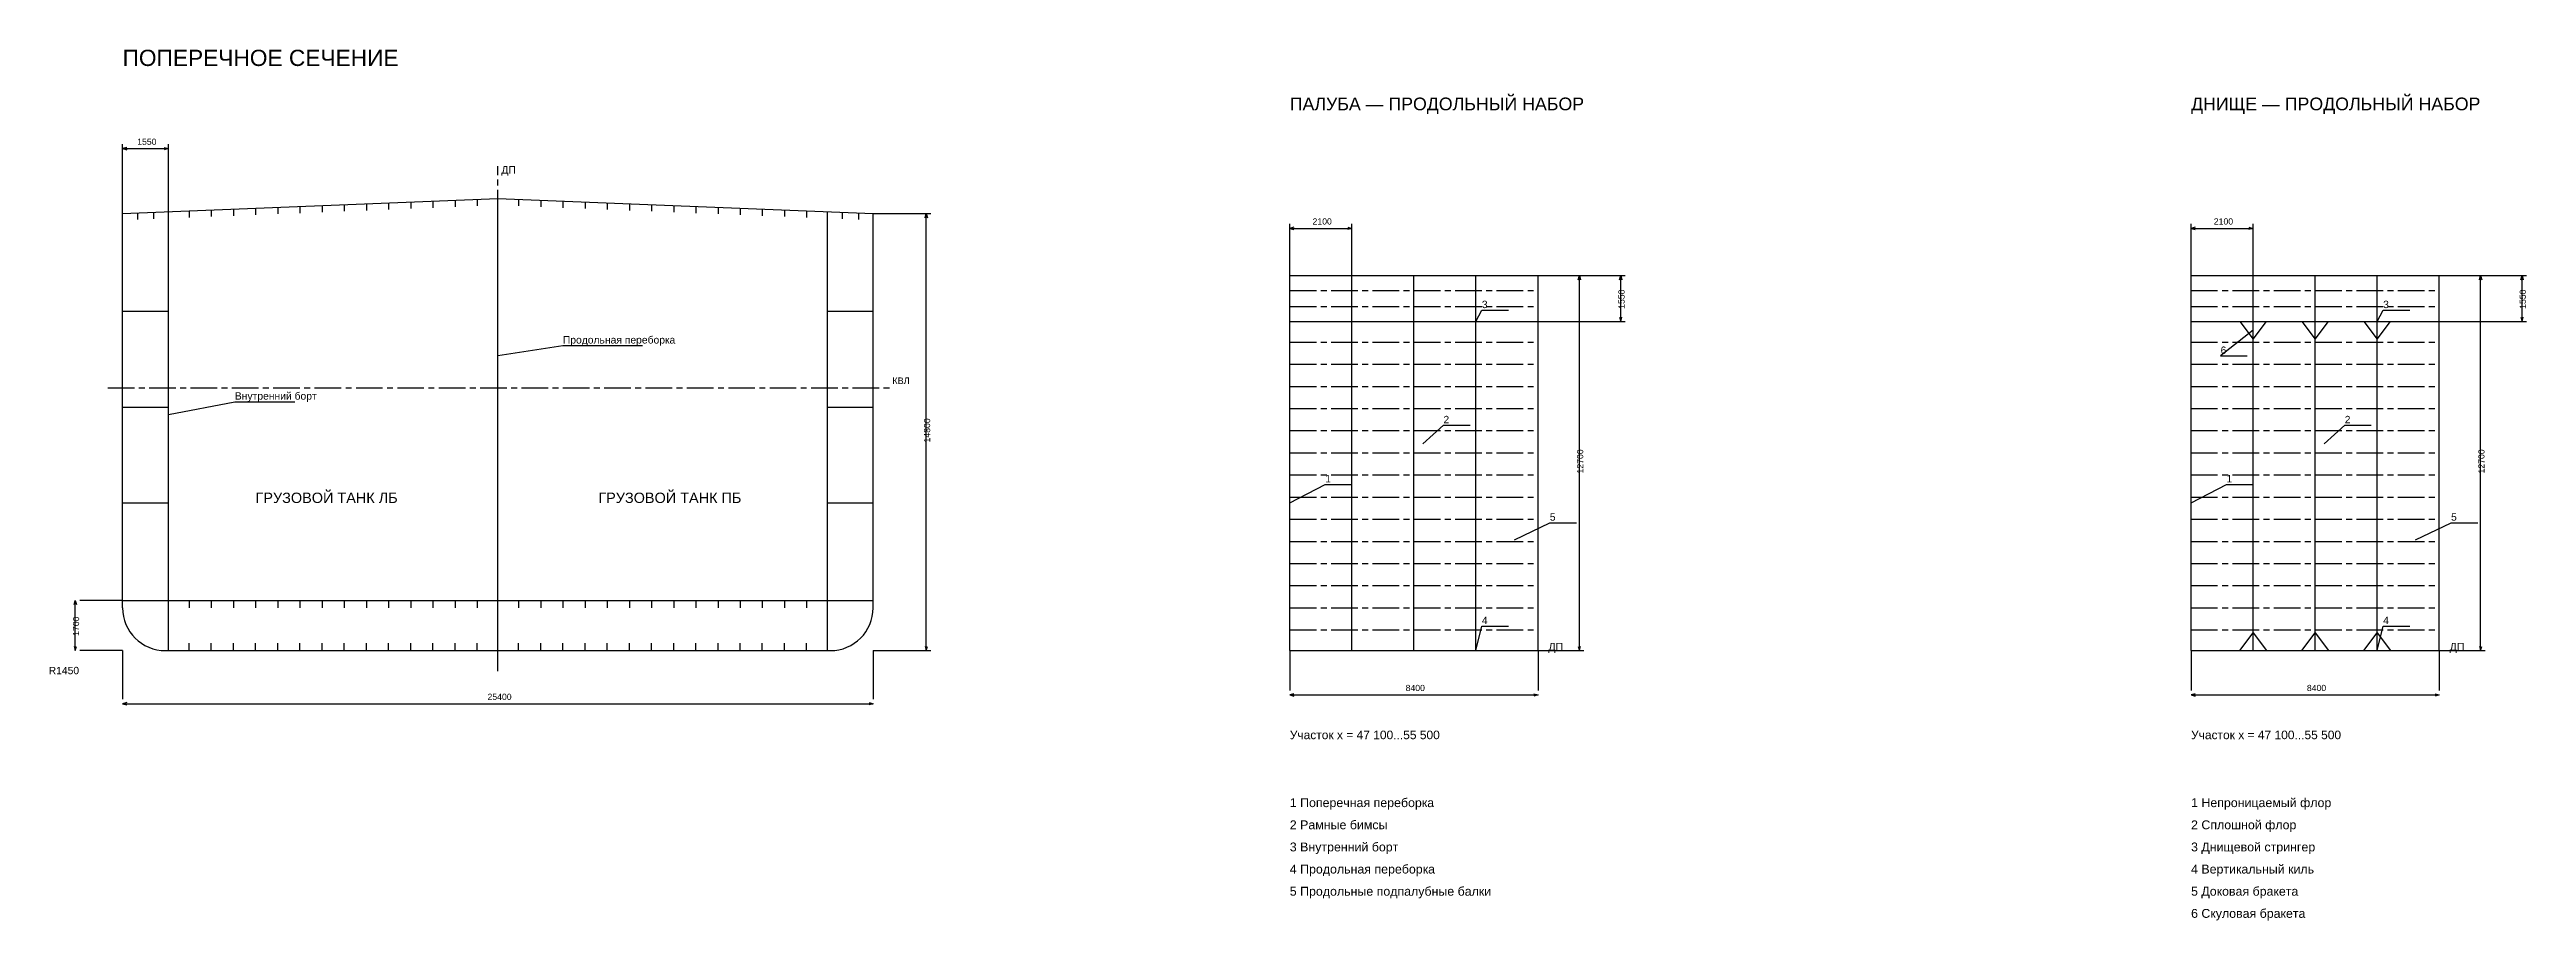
# Model space of a CAD drawing. Header units: millimetres. Extents: x -5500 to 147650, y -17240 to 192034.
# Drawn here: x -2471 to 81350, y 91860 to 121358 of the extents above; entities that cross this region are included whole.
import ezdxf

# ---------------------------------------------------------------- set-up
doc = ezdxf.new("R2010")
doc.units = ezdxf.units.MM
doc.linetypes.add('AXIS22', pattern=[1400, 900, -150, 200, -150])
for name, color, linetype in [('ARR_BOTTOM_CENTER', 30, 'AXIS22'), ('ARR_BOTTOM_DIM', 2, 'Continuous'), ('ARR_BOTTOM_HULL', 4, 'Continuous'), ('ARR_BOTTOM_MEMBER', 4, 'Continuous'), ('ARR_BOTTOM_SEAM', 7, 'Continuous'), ('ARR_BOTTOM_TEXT', 7, 'Continuous'), ('ARR_DECK_CENTER', 30, 'AXIS22'), ('ARR_DECK_DIM', 2, 'Continuous'), ('ARR_DECK_HULL', 4, 'Continuous'), ('ARR_DECK_MEMBER', 4, 'Continuous'), ('ARR_DECK_SEAM', 7, 'Continuous'), ('ARR_DECK_TEXT', 7, 'Continuous'), ('ARR_SECTION_CENTER', 30, 'AXIS22'), ('ARR_SECTION_DIM', 2, 'Continuous'), ('ARR_SECTION_HULL', 4, 'Continuous'), ('ARR_SECTION_MEMBER', 4, 'Continuous'), ('ARR_SECTION_SEAM', 7, 'Continuous'), ('ARR_SECTION_TEXT', 7, 'Continuous')]:
    doc.layers.add(name, color=color, linetype=linetype)
doc.styles.add('RU', font='arial.ttf')

msp = doc.modelspace()

# ---------------------------------------------------------------- texts
at = {"layer": 'ARR_BOTTOM_DIM', "style": 'RU'}
for s, p in [('2100', (70770, 115430)), ('8400', (73920, 99630))]:
    msp.add_text(s, height=210, dxfattribs=at).set_placement(p)
for s, p in [('1550', (81330, 112575)), ('12700', (79930, 107000))]:
    msp.add_text(s, height=210, rotation=90, dxfattribs=at).set_placement(p)
at = {"layer": 'ARR_BOTTOM_TEXT', "style": 'RU'}
for s, height, p in [('ДНИЩЕ — ПРОДОЛЬНЫЙ НАБОР', 430, (70000, 119300)), ('3', 250, (76500, 112600)), ('6', 250, (71000, 111050)), ('2', 250, (75200, 108700)), ('1', 250, (71200, 106700)), ('5', 250, (78800, 105400)), ('4', 250, (76500, 101900)), ('ДП', 260, (78750, 101000)), ('Участок x = 47 100...55 500', 290, (70000, 98000)), ('1 Непроницаемый флор', 300, (70000, 95700)), ('2 Сплошной флор', 300, (70000, 94950)), ('3 Днищевой стрингер', 300, (70000, 94200)), ('4 Вертикальный киль', 300, (70000, 93450)), ('5 Доковая бракета', 300, (70000, 92700)), ('6 Скуловая бракета', 300, (70000, 91950))]:
    msp.add_text(s, height=height, dxfattribs=at).set_placement(p)
at = {"layer": 'ARR_DECK_DIM', "style": 'RU'}
for s, p in [('2100', (40270, 115430)), ('8400', (43420, 99630))]:
    msp.add_text(s, height=210, dxfattribs=at).set_placement(p)
for s, p in [('1550', (50830, 112575)), ('12700', (49430, 107000))]:
    msp.add_text(s, height=210, rotation=90, dxfattribs=at).set_placement(p)
at = {"layer": 'ARR_DECK_TEXT', "style": 'RU'}
for s, height, p in [('ПАЛУБА — ПРОДОЛЬНЫЙ НАБОР', 430, (39500, 119300)), ('3', 250, (46000, 112600)), ('2', 250, (44700, 108700)), ('1', 250, (40700, 106700)), ('5', 250, (48300, 105400)), ('4', 250, (46000, 101900)), ('ДП', 260, (48250, 101000)), ('Участок x = 47 100...55 500', 290, (39500, 98000)), ('1 Поперечная переборка', 300, (39500, 95700)), ('2 Рамные бимсы', 300, (39500, 94950)), ('3 Внутренний борт', 300, (39500, 94200)), ('4 Продольная переборка', 300, (39500, 93450)), ('5 Продольные подпалубные балки', 300, (39500, 92700))]:
    msp.add_text(s, height=height, dxfattribs=at).set_placement(p)
at = {"layer": 'ARR_SECTION_DIM', "style": 'RU'}
for s, p in [('1550', (495, 118130)), ('25400', (12350, 99330))]:
    msp.add_text(s, height=210, dxfattribs=at).set_placement(p)
for s, p in [('14800', (27330, 108050)), ('1700', (-1470, 101500))]:
    msp.add_text(s, height=210, rotation=90, dxfattribs=at).set_placement(p)
at = {"layer": 'ARR_SECTION_TEXT', "style": 'RU'}
for s, height, p in [('ПОПЕРЕЧНОЕ СЕЧЕНИЕ', 550, (0, 120800)), ('ДП', 250, (12820, 117158)), ('Продольная переборка', 250, (14900, 111400)), ('КВЛ', 220, (26050, 110030)), ('Внутренний борт', 250, (3800, 109500)), ('ГРУЗОВОЙ ТАНК ЛБ', 350, (4500, 106000)), ('ГРУЗОВОЙ ТАНК ПБ', 350, (16100, 106000)), ('R1450', 250, (-2500, 100200))]:
    msp.add_text(s, height=height, dxfattribs=at).set_placement(p)

# ---------------------------------------------------------------- linework, layer by layer
at = {"layer": 'ARR_BOTTOM_CENTER'}
for p, q in [((70000, 113200), (78400, 113200)), ((70000, 112650), (78400, 112650)), ((70000, 111450), (78400, 111450)), ((70000, 110700), (78400, 110700)), ((70000, 109950), (78400, 109950)), ((70000, 109200), (78400, 109200)), ((70000, 108450), (78400, 108450)), ((70000, 107700), (78400, 107700)), ((70000, 106950), (78400, 106950)), ((70000, 106200), (78400, 106200)), ((70000, 105450), (78400, 105450)), ((70000, 104700), (78400, 104700)), ((70000, 103950), (78400, 103950)), ((70000, 103200), (78400, 103200)), ((70000, 102450), (78400, 102450)), ((70000, 101700), (78400, 101700))]:
    msp.add_line(p, q, dxfattribs=at)
at = {"layer": 'ARR_BOTTOM_DIM'}
for p, q in [((70000, 113700), (70000, 115450)), ((70000, 115300), (72100, 115300)), ((72100, 113700), (72100, 115450)), ((78400, 113700), (79950, 113700)), ((78400, 113700), (81350, 113700)), ((79800, 101000), (79800, 113700)), ((81200, 112150), (81200, 113700)), ((78400, 112150), (81350, 112150)), ((70000, 101000), (70000, 99650)), ((78400, 101000), (78400, 99650)), ((78400, 101000), (79950, 101000)), ((70000, 99500), (78400, 99500))]:
    msp.add_line(p, q, dxfattribs=at)
for points in [[(70140, 115340), (70000, 115300), (70140, 115260)], [(71960, 115340), (72100, 115300), (71960, 115260)], [(79760, 113560), (79800, 113700), (79840, 113560)], [(81160, 113560), (81200, 113700), (81240, 113560)], [(81160, 112290), (81200, 112150), (81240, 112290)], [(79760, 101140), (79800, 101000), (79840, 101140)], [(70140, 99540), (70000, 99500), (70140, 99460)], [(78260, 99540), (78400, 99500), (78260, 99460)]]:
    msp.add_lwpolyline(points, dxfattribs=at)
at = {"layer": 'ARR_BOTTOM_HULL'}
for p, q in [((70000, 113700), (78400, 113700)), ((70000, 112150), (78400, 112150)), ((70000, 101000), (78400, 101000))]:
    msp.add_line(p, q, dxfattribs=at)
at = {"layer": 'ARR_BOTTOM_MEMBER'}
for p, q in [((70000, 101000), (70000, 113700)), ((72100, 101000), (72100, 113700)), ((74200, 101000), (74200, 113700)), ((76300, 101000), (76300, 113700)), ((78400, 101000), (78400, 113700))]:
    msp.add_line(p, q, dxfattribs=at)
for points in [[(71650, 112150), (72100, 111550), (72550, 112150)], [(73750, 112150), (74200, 111550), (74650, 112150)], [(75850, 112150), (76300, 111550), (76750, 112150)], [(71650, 101000), (72100, 101600), (72550, 101000)], [(73750, 101000), (74200, 101600), (74650, 101000)], [(75850, 101000), (76300, 101600), (76750, 101000)]]:
    msp.add_lwpolyline(points, dxfattribs=at)
at = {"layer": 'ARR_BOTTOM_SEAM'}
for p, q in [((70000, 101000), (70000, 113700)), ((78400, 101000), (78400, 113700))]:
    msp.add_line(p, q, dxfattribs=at)
for points in [[(76300, 112150), (76500, 112530), (77400, 112530)], [(72100, 111850), (71000, 110980), (71900, 110980)], [(74500, 108000), (75200, 108630), (76100, 108630)], [(70000, 106000), (71200, 106630), (72100, 106630)], [(77600, 104750), (78800, 105330), (79700, 105330)], [(76300, 101000), (76500, 101830), (77400, 101830)]]:
    msp.add_lwpolyline(points, dxfattribs=at)
at = {"layer": 'ARR_DECK_CENTER'}
for p, q in [((39500, 113200), (47900, 113200)), ((39500, 112650), (47900, 112650)), ((39500, 111450), (47900, 111450)), ((39500, 110700), (47900, 110700)), ((39500, 109950), (47900, 109950)), ((39500, 109200), (47900, 109200)), ((39500, 108450), (47900, 108450)), ((39500, 107700), (47900, 107700)), ((39500, 106950), (47900, 106950)), ((39500, 106200), (47900, 106200)), ((39500, 105450), (47900, 105450)), ((39500, 104700), (47900, 104700)), ((39500, 103950), (47900, 103950)), ((39500, 103200), (47900, 103200)), ((39500, 102450), (47900, 102450)), ((39500, 101700), (47900, 101700))]:
    msp.add_line(p, q, dxfattribs=at)
at = {"layer": 'ARR_DECK_DIM'}
for p, q in [((39500, 113700), (39500, 115450)), ((39500, 115300), (41600, 115300)), ((41600, 113700), (41600, 115450)), ((47900, 113700), (49450, 113700)), ((47900, 113700), (50850, 113700)), ((49300, 101000), (49300, 113700)), ((50700, 112150), (50700, 113700)), ((47900, 112150), (50850, 112150)), ((39500, 101000), (39500, 99650)), ((47900, 101000), (47900, 99650)), ((47900, 101000), (49450, 101000)), ((39500, 99500), (47900, 99500))]:
    msp.add_line(p, q, dxfattribs=at)
for points in [[(39640, 115340), (39500, 115300), (39640, 115260)], [(41460, 115340), (41600, 115300), (41460, 115260)], [(49260, 113560), (49300, 113700), (49340, 113560)], [(50660, 113560), (50700, 113700), (50740, 113560)], [(50660, 112290), (50700, 112150), (50740, 112290)], [(49260, 101140), (49300, 101000), (49340, 101140)], [(39640, 99540), (39500, 99500), (39640, 99460)], [(47760, 99540), (47900, 99500), (47760, 99460)]]:
    msp.add_lwpolyline(points, dxfattribs=at)
at = {"layer": 'ARR_DECK_HULL'}
for p, q in [((39500, 113700), (47900, 113700)), ((39500, 112150), (47900, 112150)), ((39500, 101000), (47900, 101000))]:
    msp.add_line(p, q, dxfattribs=at)
at = {"layer": 'ARR_DECK_MEMBER'}
for p, q in [((39500, 101000), (39500, 113700)), ((41600, 101000), (41600, 113700)), ((43700, 101000), (43700, 113700)), ((45800, 101000), (45800, 113700)), ((47900, 101000), (47900, 113700))]:
    msp.add_line(p, q, dxfattribs=at)
at = {"layer": 'ARR_DECK_SEAM'}
for p, q in [((39500, 101000), (39500, 113700)), ((47900, 101000), (47900, 113700))]:
    msp.add_line(p, q, dxfattribs=at)
for points in [[(45800, 112150), (46000, 112530), (46900, 112530)], [(44000, 108000), (44700, 108630), (45600, 108630)], [(39500, 106000), (40700, 106630), (41600, 106630)], [(47100, 104750), (48300, 105330), (49200, 105330)], [(45800, 101000), (46000, 101830), (46900, 101830)]]:
    msp.add_lwpolyline(points, dxfattribs=at)
at = {"layer": 'ARR_SECTION_CENTER'}
for p, q in [((12700, 100300), (12700, 117408)), ((-500, 109900), (26000, 109900))]:
    msp.add_line(p, q, dxfattribs=at)
at = {"layer": 'ARR_SECTION_DIM'}
for p, q in [((0, 115800), (0, 118150)), ((0, 118000), (1550, 118000)), ((1550, 115862), (1550, 118150)), ((25400, 115800), (27350, 115800)), ((27200, 101000), (27200, 115800)), ((-1600, 101000), (-1600, 102700)), ((0, 102700), (-1450, 102700)), ((0, 101000), (-1450, 101000)), ((0, 101000), (0, 99350)), ((25400, 101000), (25400, 99350)), ((25400, 101000), (27350, 101000)), ((0, 99200), (25400, 99200))]:
    msp.add_line(p, q, dxfattribs=at)
for points in [[(140, 118040), (0, 118000), (140, 117960)], [(1410, 118040), (1550, 118000), (1410, 117960)], [(27160, 115660), (27200, 115800), (27240, 115660)], [(-1640, 102560), (-1600, 102700), (-1560, 102560)], [(-1640, 101140), (-1600, 101000), (-1560, 101140)], [(27160, 101140), (27200, 101000), (27240, 101140)], [(140, 99240), (0, 99200), (140, 99160)], [(25260, 99240), (25400, 99200), (25260, 99160)]]:
    msp.add_lwpolyline(points, dxfattribs=at)
at = {"layer": 'ARR_SECTION_HULL'}
for p, q in [((0, 102450), (0, 115800)), ((1550, 101000), (1550, 115862)), ((12700, 101000), (12700, 116308)), ((23850, 101000), (23850, 115862)), ((25400, 102450), (25400, 115800)), ((0, 112500), (1550, 112500)), ((23850, 112500), (25400, 112500)), ((0, 109250), (1550, 109250)), ((23850, 109250), (25400, 109250)), ((0, 106000), (1550, 106000)), ((23850, 106000), (25400, 106000)), ((0, 102700), (25400, 102700)), ((1450, 101000), (23950, 101000))]:
    msp.add_line(p, q, dxfattribs=at)
msp.add_lwpolyline([(0, 115800), (12700, 116308), (25400, 115800)], dxfattribs=at)
for centre, start, end in [((1450, 102450), 180, 270), ((23950, 102450), 270, 360)]:
    msp.add_arc(centre, 1450, start, end, dxfattribs=at)
at = {"layer": 'ARR_SECTION_MEMBER'}
for p, q in [((500, 115820), (500, 115600)), ((1050, 115842), (1050, 115622)), ((2250, 115890), (2250, 115670)), ((3000, 115920), (3000, 115700)), ((3750, 115950), (3750, 115730)), ((4500, 115980), (4500, 115760)), ((5250, 116010), (5250, 115790)), ((6000, 116040), (6000, 115820)), ((6750, 116070), (6750, 115850)), ((7500, 116100), (7500, 115880)), ((8250, 116130), (8250, 115910)), ((9000, 116160), (9000, 115940)), ((9750, 116190), (9750, 115970)), ((10500, 116220), (10500, 116000)), ((11250, 116250), (11250, 116030)), ((12000, 116280), (12000, 116060)), ((13400, 116280), (13400, 116060)), ((14150, 116250), (14150, 116030)), ((14900, 116220), (14900, 116000)), ((15650, 116190), (15650, 115970)), ((16400, 116160), (16400, 115940)), ((17150, 116130), (17150, 115910)), ((17900, 116100), (17900, 115880)), ((18650, 116070), (18650, 115850)), ((19400, 116040), (19400, 115820)), ((20150, 116010), (20150, 115790)), ((20900, 115980), (20900, 115760)), ((21650, 115950), (21650, 115730)), ((22400, 115920), (22400, 115700)), ((23150, 115890), (23150, 115670)), ((24350, 115842), (24350, 115622)), ((24900, 115820), (24900, 115600)), ((2250, 102700), (2250, 102450)), ((3000, 102700), (3000, 102450)), ((3750, 102700), (3750, 102450)), ((4500, 102700), (4500, 102450)), ((5250, 102700), (5250, 102450)), ((6000, 102700), (6000, 102450)), ((6750, 102700), (6750, 102450)), ((7500, 102700), (7500, 102450)), ((8250, 102700), (8250, 102450)), ((9000, 102700), (9000, 102450)), ((9750, 102700), (9750, 102450)), ((10500, 102700), (10500, 102450)), ((11250, 102700), (11250, 102450)), ((12000, 102700), (12000, 102450)), ((13400, 102700), (13400, 102450)), ((14150, 102700), (14150, 102450)), ((14900, 102700), (14900, 102450)), ((15650, 102700), (15650, 102450)), ((16400, 102700), (16400, 102450)), ((17150, 102700), (17150, 102450)), ((17900, 102700), (17900, 102450)), ((18650, 102700), (18650, 102450)), ((19400, 102700), (19400, 102450)), ((20150, 102700), (20150, 102450)), ((20900, 102700), (20900, 102450)), ((21650, 102700), (21650, 102450)), ((22400, 102700), (22400, 102450)), ((23150, 102700), (23150, 102450)), ((2250, 101000), (2250, 101250)), ((3000, 101000), (3000, 101250)), ((3750, 101000), (3750, 101250)), ((4500, 101000), (4500, 101250)), ((5250, 101000), (5250, 101250)), ((6000, 101000), (6000, 101250)), ((6750, 101000), (6750, 101250)), ((7500, 101000), (7500, 101250)), ((8250, 101000), (8250, 101250)), ((9000, 101000), (9000, 101250)), ((9750, 101000), (9750, 101250)), ((10500, 101000), (10500, 101250)), ((11250, 101000), (11250, 101250)), ((12000, 101000), (12000, 101250)), ((13400, 101000), (13400, 101250)), ((14150, 101000), (14150, 101250)), ((14900, 101000), (14900, 101250)), ((15650, 101000), (15650, 101250)), ((16400, 101000), (16400, 101250)), ((17150, 101000), (17150, 101250)), ((17900, 101000), (17900, 101250)), ((18650, 101000), (18650, 101250)), ((19400, 101000), (19400, 101250)), ((20150, 101000), (20150, 101250)), ((20900, 101000), (20900, 101250)), ((21650, 101000), (21650, 101250)), ((22400, 101000), (22400, 101250)), ((23150, 101000), (23150, 101250))]:
    msp.add_line(p, q, dxfattribs=at)
at = {"layer": 'ARR_SECTION_SEAM'}
for points in [[(12700, 111000), (14900, 111330), (17600, 111330)], [(1550, 109000), (3800, 109430), (5825, 109430)]]:
    msp.add_lwpolyline(points, dxfattribs=at)

msp.set_redraw_order([(e.dxf.handle, doc.entitydb.next_handle()) for e in msp.query("TEXT MTEXT ATTDEF DIMENSION ARC_DIMENSION")])  # texts and dimensions are drawn at this point

doc.saveas('drawing.dxf')
